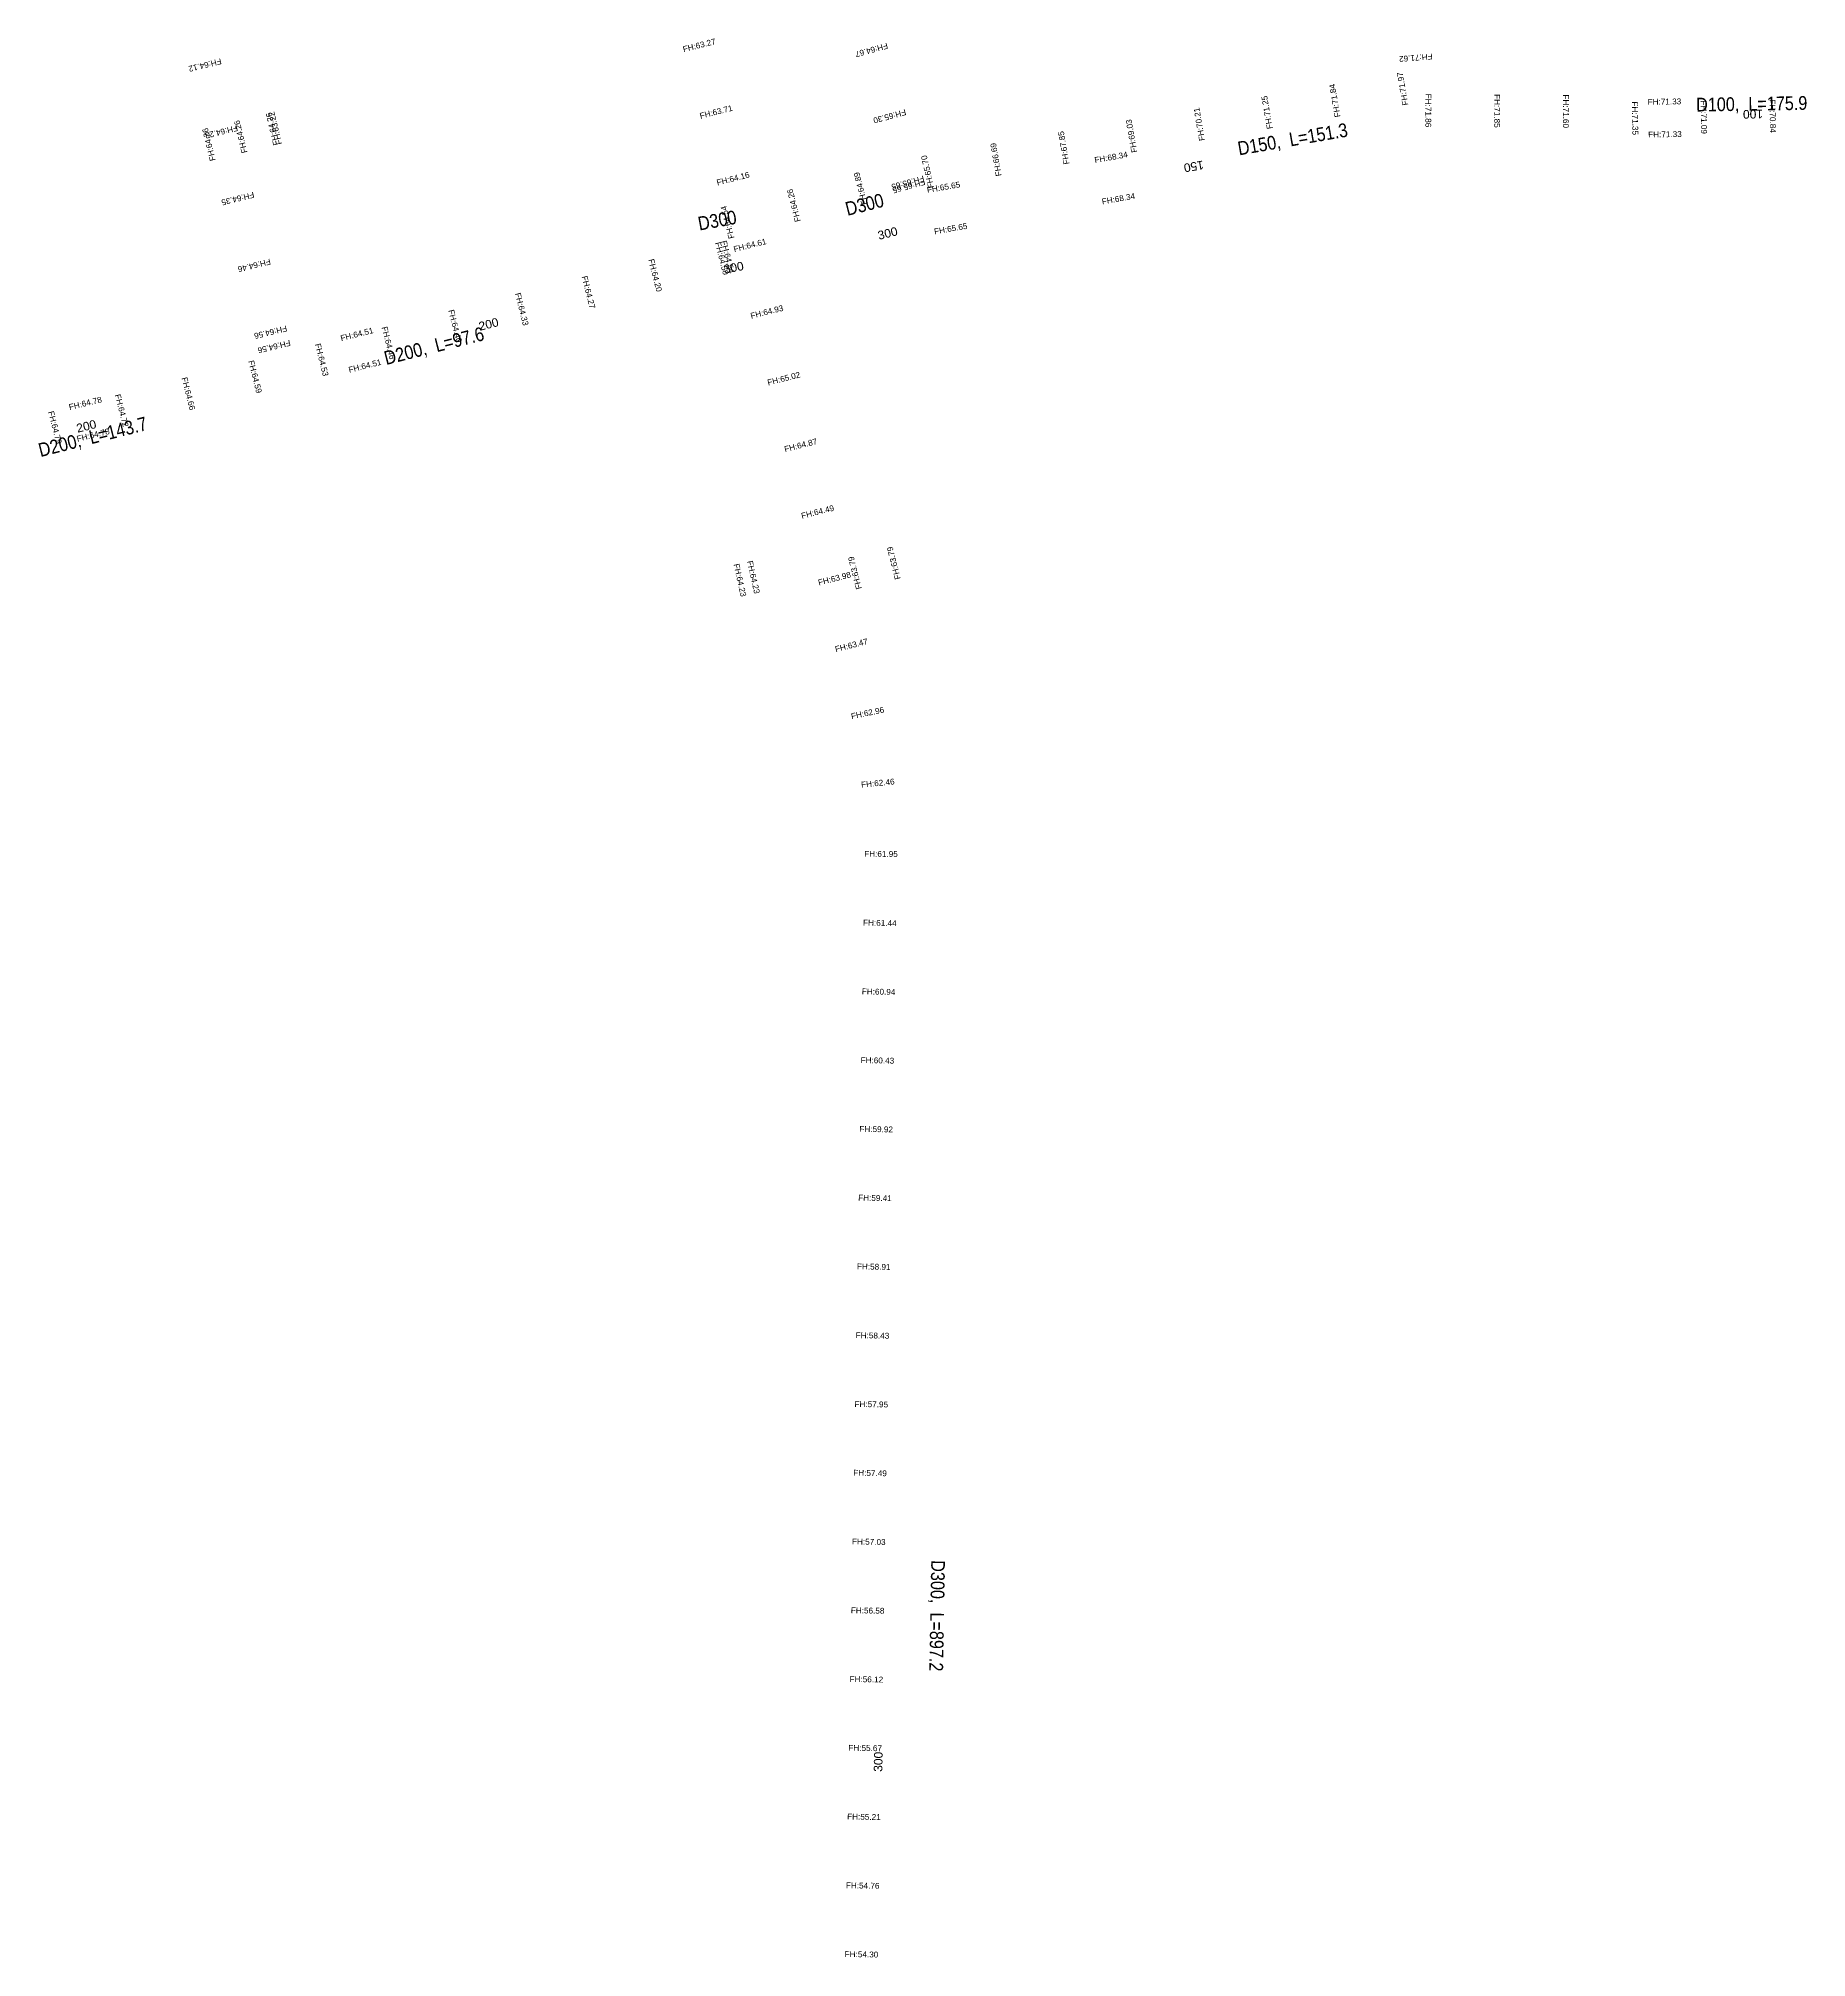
# Model space of a CAD drawing. Header units: millimetres. Extents: x 227572 to 269266, y 328772 to 443556.
# Drawn here: x 227961 to 228475, y 430931 to 431489 of the extents above; entities that cross this region are included whole.
import ezdxf
from ezdxf.enums import TextEntityAlignment as Align

# ---------------------------------------------------------------- set-up
doc = ezdxf.new("R2010")
doc.units = ezdxf.units.MM
for name, color, linetype in [('L_diameter', 3, 'Continuous'), ('S-2.생활-2.관로-2.제원', 7, 'Continuous'), ('도로체인계획고', 6, 'Continuous')]:
    doc.layers.add(name, color=color, linetype=linetype)
doc.styles.add('HY울릉도M', font='HYWULM.TTF')
doc.styles.get("Standard").update_dxf_attribs({"font": 'arial.ttf'})

msp = doc.modelspace()

# ---------------------------------------------------------------- texts
at = {"layer": 'L_diameter'}
for s, rotation, p in [('100', 181.0015, (228462.41, 431465.75)), ('150', 189.9287, (228300, 431451.03)), ('300', 13.9615, (228204.77, 431432.83)), ('300', 10.9701, (228160.04, 431423.03)), ('200', 14.2282, (228088.76, 431406.38)), ('200', 14.2282, (227971.81, 431376.73)), ('300', 88.9242, (228203.85, 430984.93))]:
    msp.add_text(s, height=2.5, rotation=rotation, dxfattribs=at).set_placement(p, align=Align.TOP_LEFT)
at = {"layer": 'S-2.생활-2.관로-2.제원', "color": 7, "style": 'HY울릉도M', "width": 0.9}
for s, rotation, p in [('D100,  L=175.9', 0.9054, (228459.13, 431467.97, 69)), ('D150,  L=151.3', 9.878, (228325.99, 431457.73, 69)), ('D300', 14.2283, (228201.67, 431438.75, 69)), ('D300', 10.4599, (228158.71, 431434.12, 69)), ('D200,  L=97.6', 14.2283, (228076.51, 431397.65, 69)), ('D200,  L=143.7', 14.2283, (227977.29, 431371.2, 69)), ('D300,  L=897.2', 268.9793, (228220.29, 431030.3, 69))]:
    msp.add_text(s, height=4, rotation=rotation, dxfattribs=at).set_placement(p, align=Align.CENTER)
at = {"layer": '도로체인계획고'}
for s, rotation, p in [('FH:63.27', 14.2283, (228148.6, 431484.98)), ('FH:64.67', 195.3183, (228207.71, 431487.72)), ('FH:64.12', 193.7861, (228014, 431483.22)), ('FH:71.62', 184.7488, (228366.26, 431484.62)), ('FH:71.84', 99.878, (228339.57, 431466.22)), ('FH:71.97', 99.878, (228359.28, 431469.66)), ('FH:71.25', 99.878, (228319.87, 431462.79)), ('FH:71.86', 269.703, (228364.27, 431472.91)), ('FH:71.85', 269.703, (228384.27, 431472.8)), ('FH:71.60', 269.703, (228404.27, 431472.7)), ('FH:71.35', 270.9054, (228424.28, 431470.65)), ('FH:71.33', 0.9054, (228428.86, 431469.68)), ('FH:71.09', 270.9054, (228444.28, 431470.96)), ('FH:70.84', 270.9054, (228464.28, 431471.28)), ('FH:64.26', 103.7861, (228021.79, 431455.85)), ('FH:64.26', 103.7861, (228031.01, 431458.11)), ('FH:63.22', 103.7861, (228031.87, 431458.32)), ('FH:63.71', 14.2283, (228153.51, 431465.59)), ('FH:65.30', 195.3183, (228212.99, 431468.43)), ('FH:69.03', 99.878, (228280.46, 431455.93)), ('FH:70.21', 99.878, (228300.17, 431459.36)), ('FH:64.26', 103.7861, (228012.56, 431453.58)), ('FH:64.23', 193.7861, (228018.76, 431463.8)), ('FH:67.85', 99.878, (228260.76, 431452.5)), ('FH:71.33', 0.9054, (228429.01, 431460.18)), ('FH:65.70', 102.8003, (228221.41, 431445.61)), ('FH:66.69', 99.878, (228241.06, 431449.07)), ('FH:68.34', 10.0742, (228268.19, 431452.74)), ('FH:64.16', 14.2283, (228158.43, 431446.21)), ('FH:64.89', 104.2282, (228202.03, 431440.78)), ('FH:65.65', 195.3183, (228218.28, 431449.14)), ('FH:65.65', 195.3183, (228218.56, 431448.12)), ('FH:64.35', 193.7861, (228023.53, 431444.38)), ('FH:64.26', 104.2282, (228182.64, 431435.87)), ('FH:65.65', 9.878, (228219.47, 431444.05)), ('FH:68.34', 10.0742, (228270.33, 431440.68)), ('FH:64.54', 104.2282, (228163.36, 431430.98)), ('FH:65.65', 9.878, (228221.57, 431431.98)), ('FH:64.50', 284.2282, (228157.69, 431429.54)), ('FH:64.54', 284.2282, (228159.41, 431429.98)), ('FH:64.61', 14.2283, (228163.34, 431426.82)), ('FH:64.46', 193.7861, (228028.3, 431424.95)), ('FH:64.27', 284.2282, (228118.92, 431419.71)), ('FH:64.20', 284.2282, (228138.31, 431424.63)), ('FH:64.33', 284.2282, (228099.53, 431414.79)), ('FH:64.40', 284.2282, (228080.15, 431409.88)), ('FH:64.93', 14.2283, (228168.26, 431407.43)), ('FH:64.56', 193.7861, (228033.06, 431405.53)), ('FH:64.51', 14.2282, (228049.07, 431400.93)), ('FH:64.46', 284.2282, (228060.76, 431404.96)), ('FH:64.56', 193.7861, (228034.09, 431401.33)), ('FH:64.53', 284.2282, (228041.37, 431400.05)), ('FH:64.59', 284.2282, (228021.99, 431395.13)), ('FH:64.51', 14.2282, (228051.41, 431391.72)), ('FH:65.02', 14.2283, (228173.18, 431388.05)), ('FH:64.66', 284.2282, (228002.6, 431390.22)), ('FH:64.79', 284.2282, (227963.83, 431380.38)), ('FH:64.78', 13.7861, (227970.1, 431380.89)), ('FH:64.72', 284.2282, (227983.22, 431385.3)), ('FH:64.78', 13.7861, (227972.37, 431371.67)), ('FH:64.87', 14.2283, (228178.09, 431368.66)), ('FH:64.49', 14.2283, (228183.01, 431349.27)), ('FH:64.23', 282.6578, (228163.08, 431336.04)), ('FH:64.23', 282.6578, (228166.99, 431336.91)), ('FH:63.79', 104.2283, (228200.41, 431329.02)), ('FH:63.79', 104.2283, (228211.7, 431331.88)), ('FH:63.98', 14.2283, (228187.92, 431329.89)), ('FH:63.47', 14.2283, (228192.84, 431310.5)), ('FH:62.96', 11.7184, (228197.45, 431291)), ('FH:62.46', 5.7301, (228200.27, 431271.1)), ('FH:61.95', 359.6012, (228201.08, 431251.02)), ('FH:61.44', 358.9797, (228200.74, 431231.01)), ('FH:60.94', 358.9797, (228200.38, 431211.01)), ('FH:60.43', 358.9794, (228200.03, 431191.02)), ('FH:59.92', 358.9794, (228199.67, 431171.02)), ('FH:59.41', 358.9794, (228199.32, 431151.02)), ('FH:58.91', 358.9794, (228198.96, 431131.03)), ('FH:58.43', 358.9794, (228198.6, 431111.03)), ('FH:57.95', 358.9794, (228198.25, 431091.03)), ('FH:57.49', 358.9792, (228197.89, 431071.03)), ('FH:57.03', 358.9792, (228197.53, 431051.04)), ('FH:56.58', 358.9792, (228197.18, 431031.04)), ('FH:56.12', 358.9792, (228196.82, 431011.04)), ('FH:55.67', 358.9792, (228196.47, 430991.05)), ('FH:55.21', 358.9792, (228196.11, 430971.05)), ('FH:54.76', 358.9792, (228195.75, 430951.05)), ('FH:54.30', 358.9792, (228195.4, 430931.06))]:
    msp.add_text(s, height=1.7, rotation=rotation, dxfattribs=at).set_placement(p)

doc.saveas('drawing.dxf')
